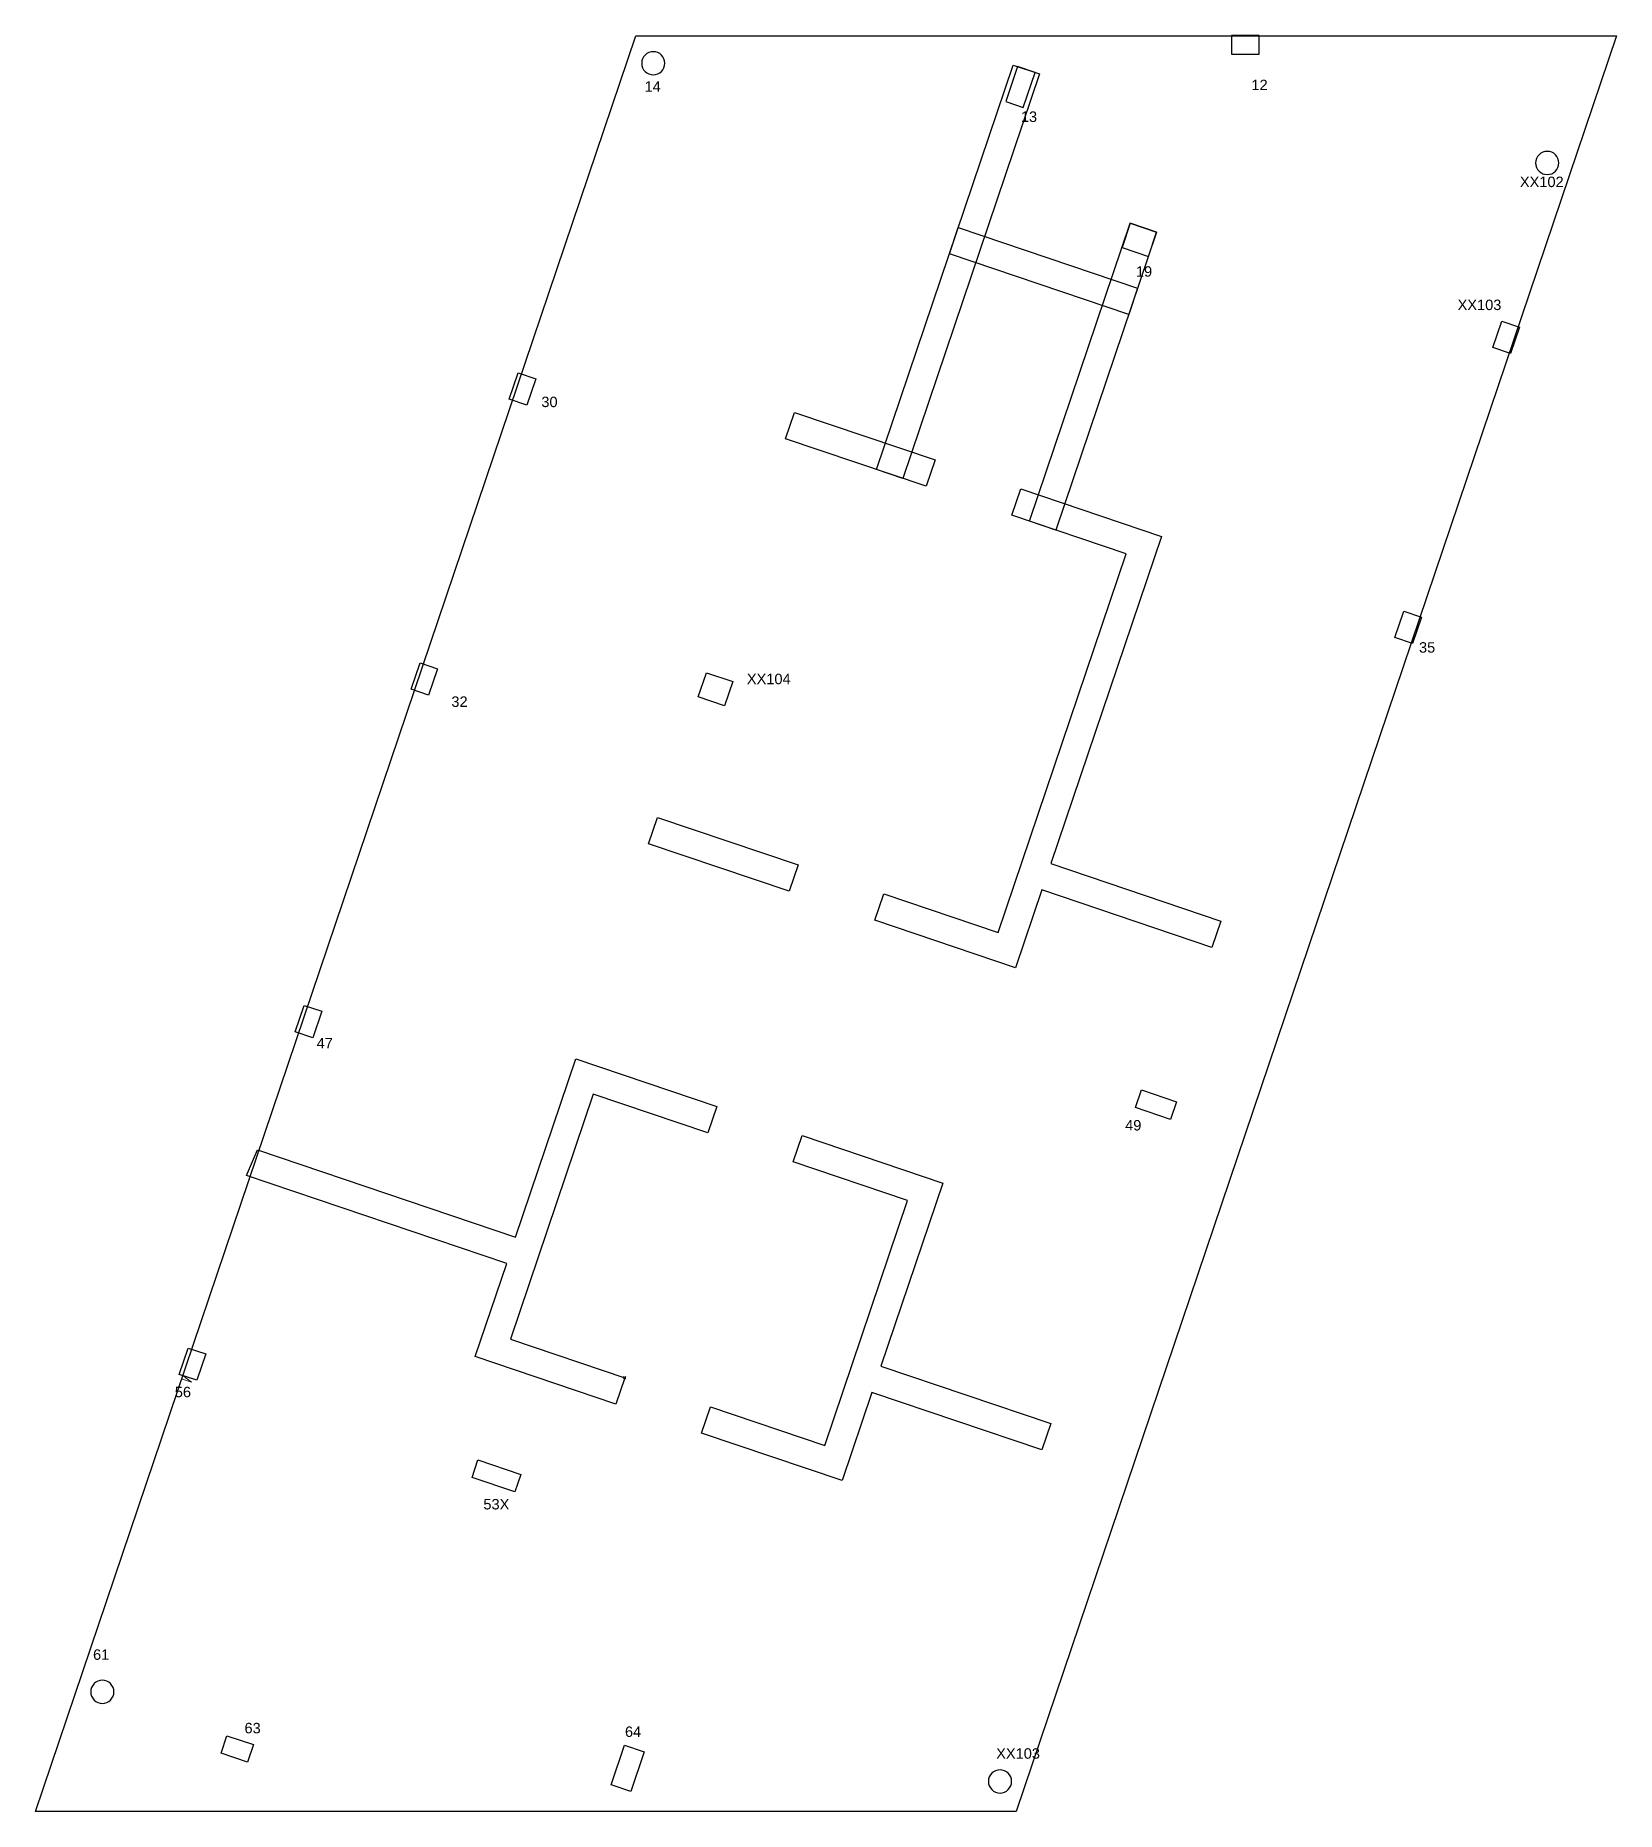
# Model space of a CAD drawing. Header units: inches. Extents: x 30 to 12637, y 0 to 49076.
# Drawn here: x 10664 to 12027, y 36059 to 37591 of the extents above; entities that cross this region are included whole.
import ezdxf

# ---------------------------------------------------------------- set-up
doc = ezdxf.new("R2010")
doc.units = ezdxf.units.IN
doc.header["$MEASUREMENT"] = 0
doc.header["$PDMODE"] = 35
for name, color, linetype in [('BEAM', 4, 'Continuous'), ('DATUM', 6, 'Continuous'), ('SLAB-RESIDENTIAL', 6, 'Continuous'), ('WALL', 1, 'Continuous')]:
    doc.layers.add(name, color=color, linetype=linetype)
doc.layers.add('COL-IDEN', color=171, linetype='Continuous', lineweight=30)
doc.layers.add('COLS', color=52, linetype='Continuous', lineweight=20)
doc.styles.add('Arial', font='arial.ttf', dxfattribs={"height": 9})

msp = doc.modelspace()

# ---------------------------------------------------------------- texts
at = {"layer": 'COL-IDEN', "lineweight": 9, "char_height": 9, "attachment_point": 1, "style": 'Arial'}
for s, insert, width in [('14', (11189.1, 37551.5), 16.968), ('12', (11712.4, 37552.8), 16.968), ('13', (11513.6, 37525.4), 16.968), ('XX102', (11943.9, 37469.2), 16.968), ('19', (11612.8, 37391.9), 16.968), ('XX103', (11890.2, 37363.1), 16.968), ('30', (11100.1, 37279.4), 16.968), ('35', (11856.9, 37067.6), 16.968), ('XX104', (11277.3, 37040.4), 16.968), ('32', (11022.5, 37020.8), 16.968), ('47', (10906.3, 36726.2), 16.968), ('49', (11603.5, 36655.4), 16.968), ('56', (10784, 36425.3), 16.968), ('53X', (11050.1, 36328.5), 26.967), ('61', (10713.5, 36198.8), 16.968), ('63', (10844.1, 36135.4), 16.968), ('64', (11172.2, 36132.3), 19.998), ('XX103', (11492.3, 36113.5), 16.968)]:
    msp.add_mtext(s, dxfattribs=dict(at, insert=insert, width=width))

# ---------------------------------------------------------------- linework, layer by layer
at = {"layer": 'BEAM'}
for points in [[(11389, 37216.6), (11507, 37565.5), (11529.7, 37557.8), (11411.8, 37208.9), (11389, 37216.6)], [(11521, 37172), (11607.9, 37429), (11630.6, 37421.3), (11543.7, 37164.3), (11521, 37172)]]:
    msp.add_lwpolyline(points, dxfattribs=at)
msp.add_lwpolyline([(11459.6, 37425.3), (11614.3, 37373), (11606.6, 37350.3), (11451.9, 37402.6)], close=True, dxfattribs=at)
at = {"layer": 'COLS', "lineweight": 30}
for points in [[(11719.1, 37590.9), (11695.1, 37590.9), (11695.1, 37574.9), (11719.1, 37574.9)], [(11515.7, 37528.7), (11525.9, 37559.1), (11510.8, 37564.2), (11500.5, 37533.9)], [(11623.6, 37400.4), (11630.6, 37421.3), (11607.9, 37429), (11600.8, 37408.1)], [(11935.8, 37316.6), (11920.7, 37321.8), (11928.4, 37344.5), (11943.5, 37339.4)], [(11087.5, 37272.1), (11072.3, 37277.2), (11080, 37300), (11095.2, 37294.8)], [(11851.3, 37066.5), (11836.1, 37071.6), (11843.8, 37094.4), (11859, 37089.2)], [(11002.9, 37022), (10987.8, 37027.1), (10995.5, 37049.9), (11010.6, 37044.7)], [(11258.1, 37012.7), (11235.4, 37020.4), (11242.5, 37041.2), (11265.2, 37033.6)], [(10903, 36726.4), (10887.8, 36731.6), (10895.5, 36754.3), (10910.7, 36749.2)], [(11642.6, 36655.9), (11612.3, 36666.2), (11617.5, 36681.4), (11647.8, 36671.1)], [(10803.1, 36430.9), (10787.9, 36436), (10795.6, 36458.7), (10810.8, 36453.6)], [(11077.3, 36334.6), (11040.3, 36347.1), (11045.4, 36362.2), (11082.4, 36349.7)], [(10846.7, 36101.5), (10823.9, 36109.2), (10829, 36124.3), (10851.8, 36116.7)], [(11177.3, 36076.2), (11160.2, 36082), (11171.8, 36116.1), (11188.8, 36110.3)]]:
    msp.add_lwpolyline(points, close=True, dxfattribs=at)
for points in [[(11206.6, 37567, 0.414214), (11196.6, 37577, 0.414214), (11186.6, 37567, 0.414214), (11196.6, 37557, 0.414214)], [(11977.5, 37481, 0.414214), (11967.5, 37491, 0.414214), (11957.5, 37481, 0.414214), (11967.5, 37471, 0.414214)], [(10731.5, 36162.2, 0.414214), (10721.5, 36172.2, 0.414214), (10711.5, 36162.2, 0.414214), (10721.5, 36152.2, 0.414214)], [(11505.6, 36084.9, 0.414214), (11495.6, 36094.9, 0.414214), (11485.6, 36084.9, 0.414214), (11495.6, 36074.9, 0.414214)]]:
    msp.add_lwpolyline(points, format="xyb", close=True, dxfattribs=at)
at = {"layer": 'COLS'}
for points in [[(11082.8, 37299), (11083.8, 37301.8)], [(11074.2, 37273.4), (11075.2, 37276.3)], [(10998.3, 37048.9), (10999.3, 37051.8)], [(10989.7, 37023.3), (10990.6, 37026.2)], [(10898.4, 36753.3), (10899.3, 36756.2)], [(10889.7, 36727.8), (10890.7, 36730.6)], [(10798.5, 36457.8), (10799.4, 36460.6)], [(10798.3, 36429.3), (10789.8, 36432.2), (10790.8, 36435)]]:
    msp.add_lwpolyline(points, close=True, dxfattribs=at)
at = {"layer": 'DATUM'}
msp.add_point((11172, 36433.1), dxfattribs=at)
at = {"layer": 'SLAB-RESIDENTIAL'}
msp.add_lwpolyline([(11181.7, 37590.7), (12027.2, 37590.7), (11509.4, 36059), (10663.9, 36059)], close=True, dxfattribs=at)
at = {"layer": 'WALL'}
for points in [[(11318.4, 37265.8), (11439.6, 37224.8), (11431.9, 37202.1), (11310.7, 37243.1)], [(11513.5, 37199.9), (11634.8, 37158.9), (11539.4, 36876.6), (11686, 36827.1), (11678.3, 36804.3), (11531.7, 36853.9), (11509, 36786.8), (11387.7, 36827.8), (11395.4, 36850.5), (11494, 36817.2), (11604.4, 37143.8), (11505.8, 37177.1)], [(11200.3, 36916.5), (11321.5, 36875.5), (11313.9, 36852.8), (11192.6, 36893.8)], [(11251.3, 36667), (11243.6, 36644.3), (11144.9, 36677.7), (11073.5, 36466.4), (11172, 36433.1), (11164.3, 36410.4), (11043, 36451.4), (11070.2, 36531.8), (10845.9, 36607.6), (10855.3, 36629.8), (11077.9, 36554.5), (11129.8, 36708.1)], [(11325, 36642.1), (11446.2, 36601.1), (11392.8, 36443), (11539.4, 36393.5), (11531.7, 36370.8), (11385.1, 36420.3), (11359.4, 36344.4), (11238.2, 36385.4), (11245.9, 36408.1), (11344.4, 36374.8), (11415.8, 36586.1), (11317.3, 36619.4)]]:
    msp.add_lwpolyline(points, close=True, dxfattribs=at)

msp.set_redraw_order([(e.dxf.handle, doc.entitydb.next_handle()) for e in msp.query("TEXT MTEXT ATTDEF DIMENSION ARC_DIMENSION")])  # texts and dimensions are drawn at this point

doc.saveas('drawing.dxf')
